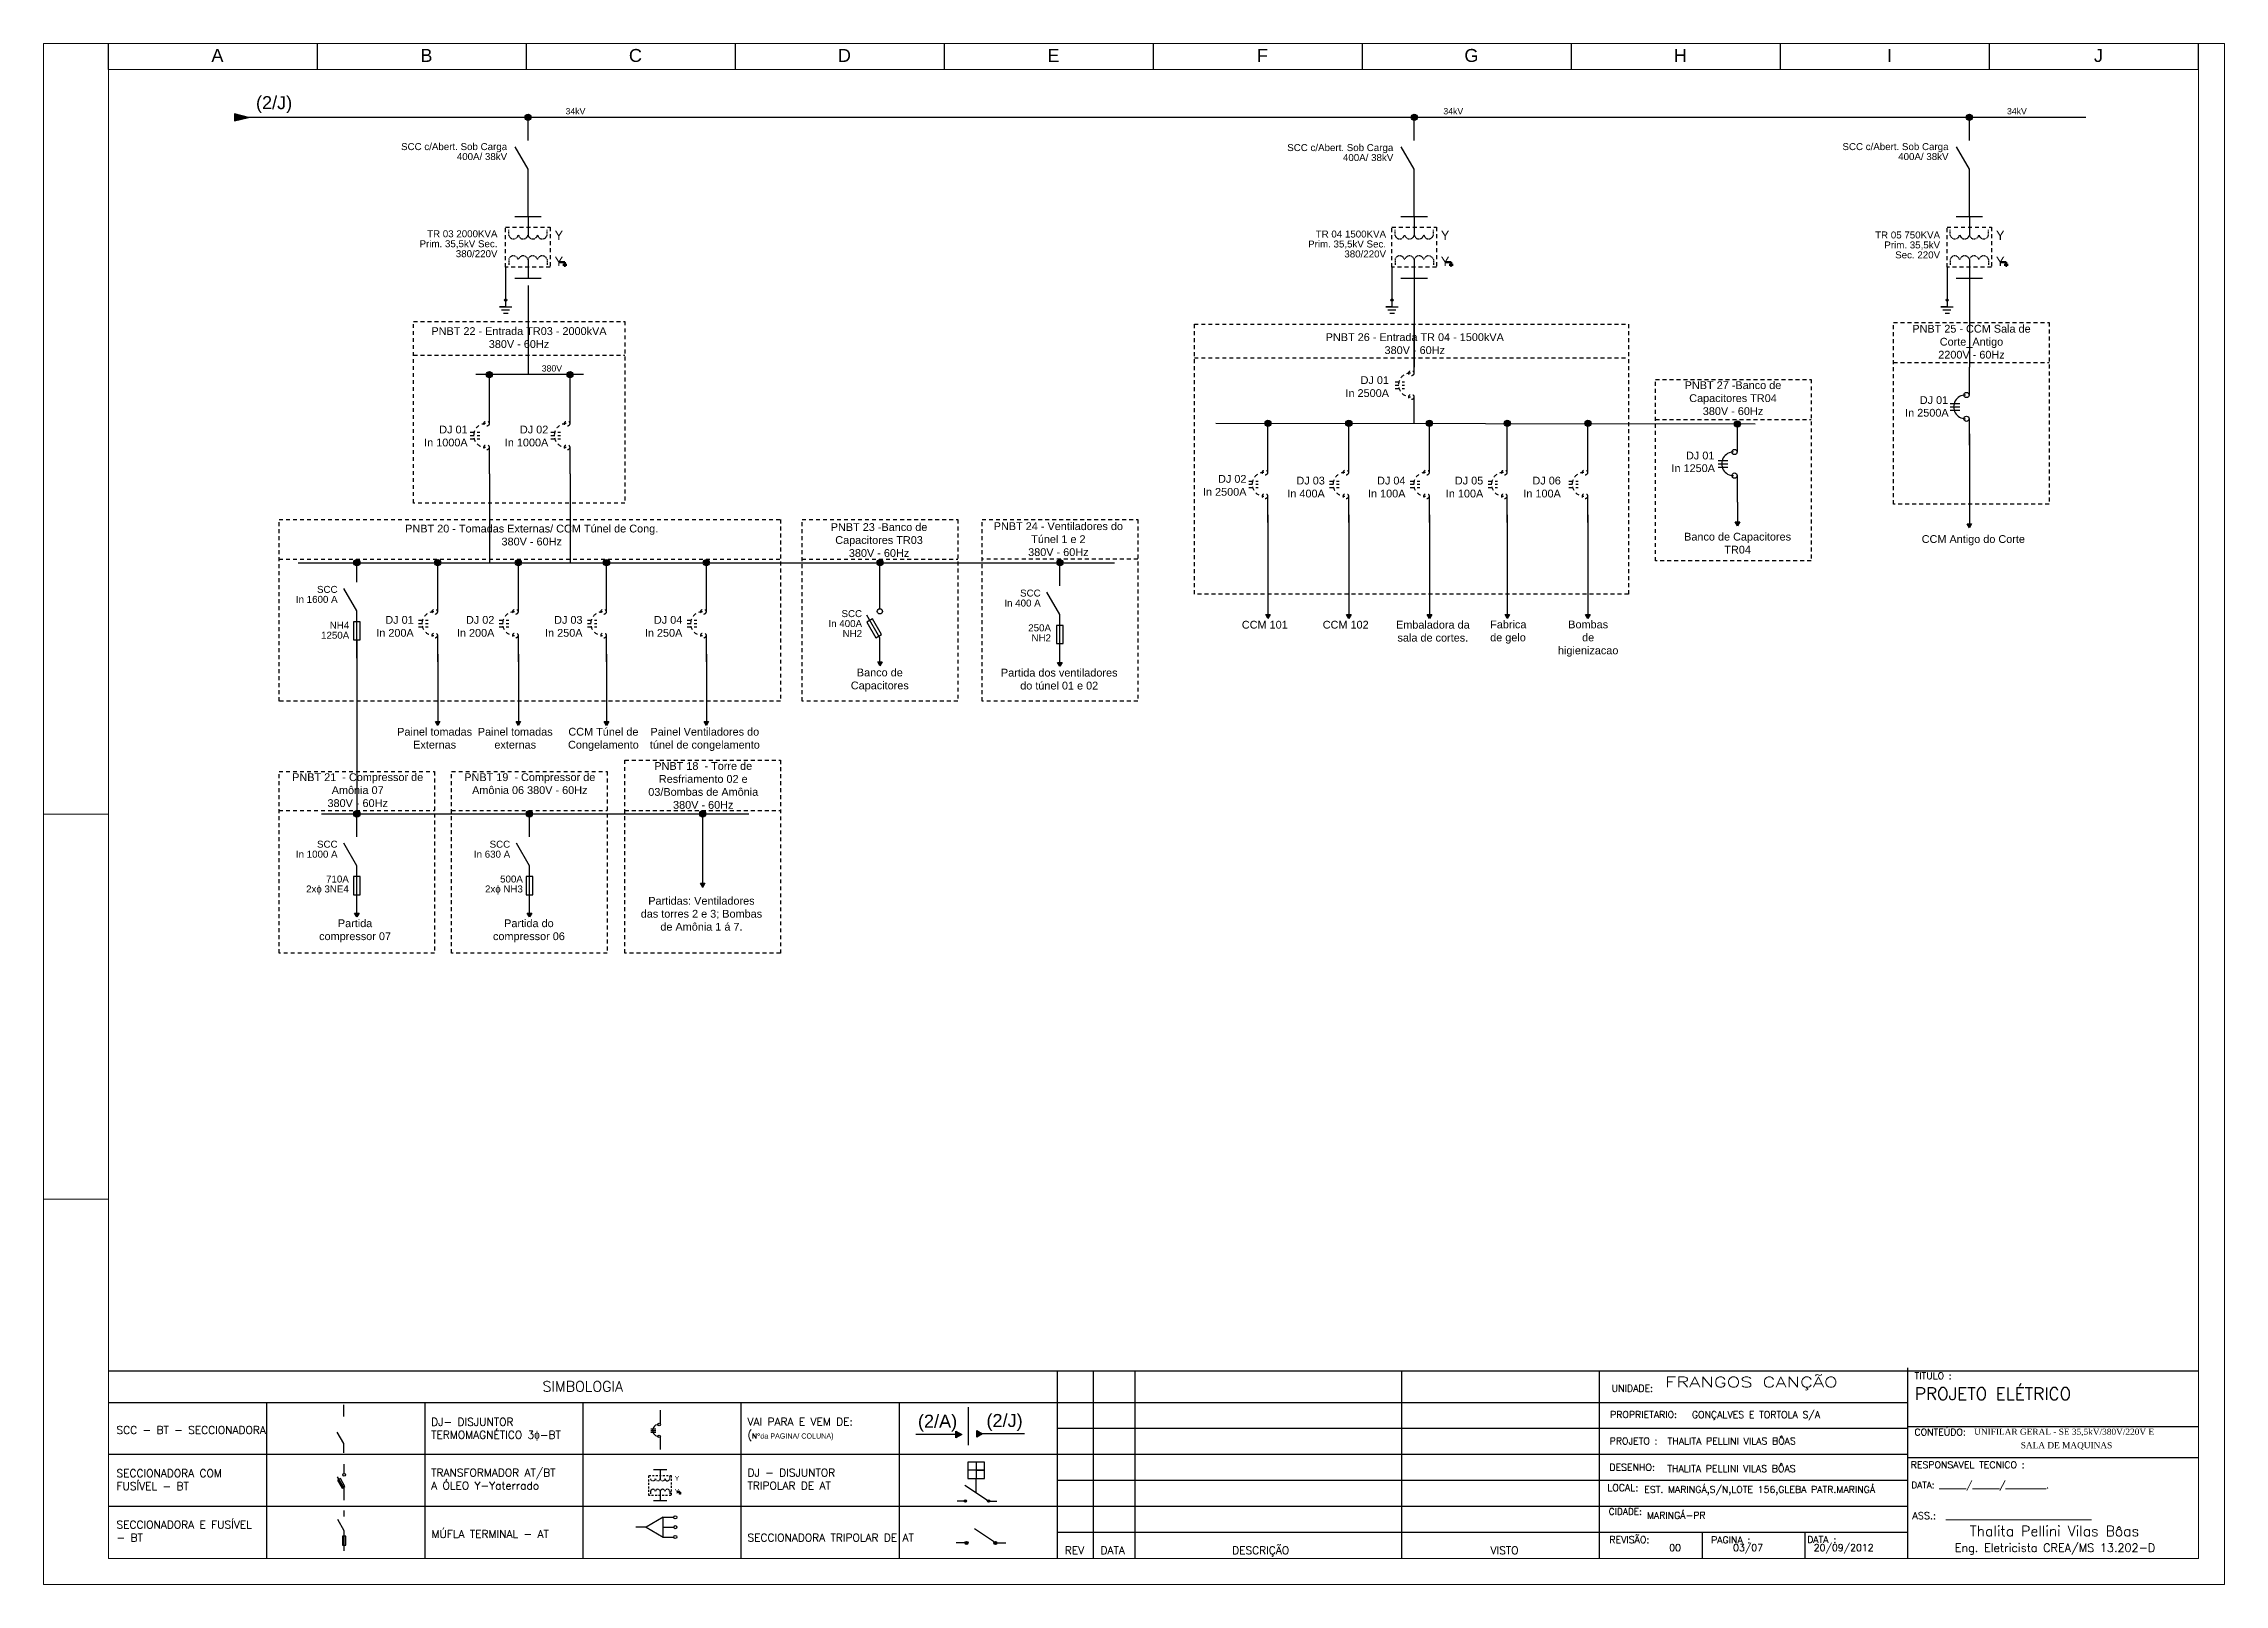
# Model space of a CAD drawing. Header units: millimetres. Extents: x 2138 to 3049, y 1106 to 2505.
# Drawn here: x 2137.5 to 2558, y 1837.6 to 2134.6 of the extents above; entities that cross this region are included whole.
import ezdxf

# ---------------------------------------------------------------- set-up
doc = ezdxf.new("R2010")
doc.units = ezdxf.units.MM
doc.linetypes.add('HIDDEN2', pattern=[0.1875, 0.125, -0.0625])
doc.linetypes.add('JIS_02_0.7', pattern=[1.35, 0.75, -0.6])
for name, color, linetype in [('ATER', 4, 'Continuous'), ('CARGA', 251, 'Continuous'), ('COMPONENTES', 7, 'Continuous'), ('DETALHES', 4, 'Continuous'), ('FORMATO', 18, 'Continuous'), ('linhas', 6, 'Continuous'), ('LUMINARIA', 5, 'Continuous'), ('PAINEL', 5, 'JIS_02_0.7'), ('REG200-290', 5, 'Continuous'), ('texto', 1, 'Continuous'), ('TIMBRE', 7, 'Continuous')]:
    doc.layers.add(name, color=color, linetype=linetype)
doc.layers.add('CARIMBO', color=6, linetype='Continuous', lineweight=15)
doc.styles.add('REGUA240', font='romans.shx', dxfattribs={"width": 1.4})
doc.styles.add('ROMANC', font='romanc', dxfattribs={"height": 0.3})
doc.styles.add('ROMANS', font='romans', dxfattribs={"height": 100})
doc.styles.get("Standard").update_dxf_attribs({"font": 'arial.ttf'})
doc.styles.add('TEXTO', font='arial.ttf', dxfattribs={"height": 0.8})

msp = doc.modelspace()

# ---------------------------------------------------------------- texts
at = {"layer": 'CARGA', "char_height": 1.5, "attachment_point": 1}
for s, width, heights, insert in [('\\pxr0.63098,qc;Banco de Capacitores TR04', 24.223, [4.06], (2452.54, 2040.34)), ('\\pxr0.63098,qc;CCM Antigo do Corte', 22.5885, [4.06], (2498.81, 2039.88)), ('\\pxr0.63098,qc;CCM 101', 16.7813, [0], (2365.09, 2023.37)), ('\\pxr0.63098,qc;CCM 102', 16.7813, [0], (2380.69, 2023.37)), ('\\pxqc;Embaladora da sala de cortes.', 14.4512, [6.24], (2398.19, 2023.37)), ('Fabrica de gelo', 9.3105, [0], (2416.47, 2023.42)), ('\\pxr0.63098,qc;Bombas de higienizacao', 3.3763, [0], (2434.15, 2023.42)), ('\\pxr0.63098,qc;Banco de Capacitores', 12.6944, [0], (2292.9, 2014.16)), ('\\pxr0.63098,qc;Partida dos ventiladores do túnel 01 e 02', 24.843, [0], (2321.42, 2014.13)), ('\\pxr0.63098,qc;Painel tomadas Externas', 16.7813, [0], (2205.02, 2002.74)), ('\\pxr0.63098,qc;Painel tomadas externas', 16.7813, [0], (2220.56, 2002.74)), ('\\pxr0.63098,qc;CCM Túnel de Congelamento', 16.7813, [0], (2237.56, 2002.74)), ('\\pxr0.63098,qc;Painel Ventiladores do túnel de congelamento', 22.794, [0], (2254.11, 2002.74)), ('\\pxr0.63098,qc;Partidas: Ventiladores das torres 2 e 3; Bombas de Amônia 1 á 7.', 25.1431, [0], (2252.28, 1970.15)), ('\\pxr0.63098,qc;Partida compressor 07', 18.0596, [0], (2189.04, 1965.82)), ('\\pxr0.63098,qc;Partida do compressor 06', 20.9368, [0], (2221.12, 1965.82))]:
    msp.add_mtext_dynamic_manual_height_columns(s, width=width, gutter_width=12.5, heights=heights, dxfattribs=dict(at, insert=insert))
at = {"layer": 'DETALHES', "color": 5, "insert": (2241.52, 1875.8), "char_height": 2, "width": 60.986, "attachment_point": 5, "style": 'ROMANS'}
msp.add_mtext('SIMBOLOGIA', dxfattribs=at)
at = {"layer": 'DETALHES', "color": 3, "char_height": 1.5, "attachment_point": 4, "style": 'ROMANS'}
for s, insert, width in [('SCC - BT - SECCIONADORA ', (2151.59, 1867.37), 30.493), ('DJ- DISJUNTOR TERMOMAGNÉTICO 3ɸ-BT', (2212.26, 1867.48), 30.493), ('VAI PARA E VEM DE: \\P({\\H0.66667x;N\\fArial Black|b0|i0|c0|p34;°\\fMS Shell Dlg 2|b0|i0|c0|p0;da PAGINA/ COLUNA\\H1.0625x;)}', (2273.25, 1867.48), 30.493), ('SECCIONADORA COM FUSÍVEL - BT', (2151.59, 1857.81), 30.493), ('TRANSFORMADOR AT/BT\\PA ÓLEO Y-Yaterrado', (2212.26, 1857.92), 30.493), ('DJ - DISJUNTOR TRIPOLAR DE AT', (2273.25, 1857.92), 26.466), ('SECCIONADORA E FUSÍVEL - BT', (2151.59, 1847.87), 28.7852), ('MÚFLA TERMINAL - AT', (2212.35, 1847.32), 30.493), ('SECCIONADORA TRIPOLAR DE AT', (2273.25, 1846.64), 30.493)]:
    msp.add_mtext(s, dxfattribs=dict(at, insert=insert, width=width))
at = {"layer": 'FORMATO', "color": 4, "style": 'ROMANS'}
for s, height, p in [('UNIDADE:', 1.32, (2439.89, 1874.77)), ('TITULO :', 1.32, (2498.28, 1877.17)), ('PROPRIETARIO:', 1.32, (2439.59, 1869.71)), ('CONTEÚDO:', 1.32, (2498.28, 1866.32)), ('PROJETO :', 1.32, (2439.51, 1864.59)), ('DESENHO:', 1.32, (2439.45, 1859.55)), ('RESPONSAVEL TECNICO :', 1.32, (2497.56, 1860.02)), (' LOCAL:', 1.32, (2438.16, 1855.6)), ('DATA: ______/______/_________.', 1.2672, (2497.66, 1856.15)), ('CIDADE:', 1.267, (2439.33, 1851.05)), ('ASS.:  ______________________________', 1.3662, (2497.87, 1850.19)), ('REVISÃO:', 1.32, (2439.45, 1845.58)), ('PAGINA :', 1.32, (2459.06, 1845.55)), ('DATA :', 1.32, (2477.59, 1845.61)), ('Thalita Pellini Vilas Bôas', 1.98, (2508.92, 1846.92)), ('Eng. Eletricista CREA/MS 13.202-D', 1.584, (2506.06, 1843.9))]:
    msp.add_text(s, height=height, dxfattribs=at).set_placement(p)
at = {"layer": 'FORMATO', "color": 5}
for s, height, style, p in [('PROJETO ELÉTRICO', 2.376, 'ROMANC', (2498.36, 1873.18)), ('GONÇALVES E TORTOLA S/A', 1.32, 'ROMANS', (2455.37, 1869.7)), ('THALITA PELLINI VILAS BÔAS', 1.32, 'ROMANS', (2450.68, 1864.59)), ('THALITA PELLINI VILAS BÔAS', 1.32, 'ROMANS', (2450.63, 1859.27)), ('EST. MARINGÁ,S/N,LOTE 156,GLEBA PATR.MARINGÁ', 1.32, 'ROMANS', (2446.17, 1855.26)), ('MARINGÁ-PR', 1.32, 'ROMANS', (2446.68, 1850.26)), ('00', 1.32, 'ROMANS', (2450.99, 1844.05)), ('03/07', 1.32, 'ROMANS', (2463.31, 1844.05)), ('20/09/2012', 1.32, 'ROMANS', (2478.86, 1844.05))]:
    msp.add_text(s, height=height, dxfattribs=dict(at, style=style)).set_placement(p)
at = {"layer": 'linhas', "color": 2, "attachment_point": 1}
for s, width, insert, char_height in [('\\pxqc;{\\C7;A}', 4.6452, (2168.73, 2133.6), 2.5), ('\\pxqc;{\\C7;B}', 4.6452, (2209.03, 2133.6), 2.5), ('\\pxqc;{\\C7;C}', 4.6452, (2249.33, 2133.6), 2.5), ('\\pxqc;{\\C7;D}', 4.6452, (2289.63, 2133.6), 2.5), ('\\pxqc;{\\C7;E}', 4.6452, (2329.93, 2133.6), 2.5), ('\\pxqc;{\\C7;F}', 4.6452, (2370.23, 2133.6), 2.5), ('\\pxqc;{\\C7;G}', 4.6452, (2410.53, 2133.6), 2.5), ('\\pxqc;{\\C7;H}', 4.6452, (2450.83, 2133.6), 2.5), ('\\pxqc;{\\C7;I}', 4.6452, (2491.13, 2133.6), 2.5), ('\\pxqc;{\\C7;J}', 4.6452, (2531.43, 2133.6), 2.5), ('\\pxqc;{\\C256;(2/J)}', 9.9413, (2177.01, 2124.5), 2.5), ('\\pxqc;{\\C256;(2/A)}', 9.9413, (2304.94, 1870.34), 2.5), ('\\pxqc;{\\C256;(2/J)}', 9.9413, (2317.86, 1870.47), 2.5), ('\\pxqc;{\\fTimes New Roman|b0|i0|c0|p18;\\C5;UNIFILAR GERAL - SE 35,5kV/380V/220V E}', 33.8221, (2510.23, 1867.65), 1.188)]:
    msp.add_mtext_dynamic_manual_height_columns(s, width=width, gutter_width=12.5, heights=[0], dxfattribs=dict(at, insert=insert, char_height=char_height))
at = {"layer": 'linhas', "color": 2, "insert": (2513.34, 1865.05), "char_height": 1.188, "attachment_point": 1, "style": 'TEXTO'}
msp.add_mtext_dynamic_manual_height_columns('\\pxqc;{\\fTimes New Roman|b0|i0|c0|p18;\\C5; SALA DE MAQUINAS}', width=28.0608, gutter_width=12.5, heights=[1.9], dxfattribs=at)
at = {"layer": 'PAINEL', "char_height": 1.5, "attachment_point": 1}
for s, width, insert in [('\\pxqc;PNBT 22 - Entrada TR03 - 2000kVA\\P380V - 60Hz', 35.7026, (2211.35, 2079.97)), ('\\pxqc;PNBT 26 - Entrada TR 04 - 1500kVA\\P380V - 60Hz', 83.6945, (2360.08, 2078.8)), ('\\pxqc;PNBT 25 - CCM Sala de Corte_Antigo\\P2200V - 60Hz', 28.9461, (2494.8, 2080.42)), ('\\pxqc;PNBT 27 -Banco de Capacitores TR04\\P380V - 60Hz', 23.6561, (2451.46, 2069.54)), ('\\pxqc;PNBT 20 - Tomadas Externas/ CCM Túnel de Cong.\\P380V - 60Hz', 95.9487, (2183.68, 2041.9)), ('\\pxqc;PNBT 23 -Banco de Capacitores TR03\\P380V - 60Hz', 28.179, (2284.54, 2042.19)), ('\\pxqc;PNBT 24 - Ventiladores do Túnel 1 e 2\\P380V - 60Hz', 29.2704, (2318.57, 2042.36)), ('\\pxqc;PNBT 21  - Compressor de Amônia 07\\P380V - 60Hz', 28.78, (2183.71, 1993.98)), ('\\pxqc;PNBT 19  - Compressor de Amônia 06 380V - 60Hz', 28.573, (2217, 1993.98)), ('\\pxqc;PNBT 18  - Torre de Resfriamento 02 e 03/Bombas de Amônia\\P380V - 60Hz', 28.179, (2250.64, 1996.14))]:
    msp.add_mtext_dynamic_manual_height_columns(s, width=width, gutter_width=12.5, heights=[0], dxfattribs=dict(at, insert=insert))
at = {"layer": 'REG200-290', "style": 'REGUA240', "width": 1.4}
msp.add_text('FRANGOS CANÇÃO', height=1.98, dxfattribs=at).set_placement((2450.21, 1875.64))
at = {"layer": 'texto'}
for s, p in [('DJ 01', (2499.3, 2065.17)), ('In 2500A', (2496.48, 2062.73)), ('In 1250A', (2451.42, 2052.04)), ('DJ 01', (2454.23, 2054.48))]:
    msp.add_text(s, height=1.5, dxfattribs=at).set_placement(p)
at = {"layer": 'texto', "color": 150, "style": 'ROMANS'}
for s, p in [('REV', (2334.48, 1843.46)), ('DATA', (2341.36, 1843.46)), ('DESCRIÇÃO', (2366.72, 1843.46)), ('VISTO', (2416.54, 1843.46))]:
    msp.add_text(s, height=1.5, dxfattribs=at).set_placement(p)
at = {"layer": 'texto', "attachment_point": 1}
for s, width, insert, char_height in [('\\pxqr;{\\H0.48x;34kV}', 4.6335, (2237.37, 2122.2), 2.5), ('\\pxqr;{\\H0.48x;34kV}', 4.6335, (2406.63, 2122.2), 2.5), ('\\pxqr;{\\H0.48x;34kV}', 4.6335, (2515.31, 2122.2), 2.5), ('\\pxqr;{\\H0.48x;380V}', 4.6335, (2232.87, 2072.62), 2.5), ('\\pxqr;DJ 01\\PIn 2500A', 11.3036, (2385.65, 2070.52), 1.5), ('\\pxqr;DJ 01\\PIn 1000A', 9.0205, (2210.28, 2060.99), 1.5), ('\\pxqr;DJ 02\\PIn 1000A', 9.0205, (2225.83, 2060.99), 1.5), ('\\pxqr;DJ 02\\PIn 2500A', 8.6022, (2360.87, 2051.48), 1.5), ('\\pxqr;DJ 03\\PIn 400A', 7.4322, (2377.15, 2051.15), 1.5), ('\\pxqr;DJ 04\\PIn 100A', 7.4322, (2392.7, 2051.15), 1.5), ('\\pxqr;DJ 05\\PIn 100A', 7.4322, (2407.7, 2051.15), 1.5), ('\\pxqr;DJ 06\\PIn 100A', 7.4322, (2422.66, 2051.15), 1.5), ('\\pxqr;DJ 01\\PIn 200A', 7.4322, (2201.47, 2024.3), 1.5), ('\\pxqr;DJ 02\\PIn 200A', 7.4322, (2217.02, 2024.3), 1.5), ('\\pxqr;DJ 03\\PIn 250A', 7.4322, (2234.02, 2024.3), 1.5), ('\\pxqr;DJ 04\\PIn 250A', 7.4322, (2253.26, 2024.3), 1.5)]:
    msp.add_mtext_dynamic_manual_height_columns(s, width=width, gutter_width=12.5, heights=[0], dxfattribs=dict(at, insert=insert, char_height=char_height))
at = {"layer": 'texto', "char_height": 2.8, "attachment_point": 1, "line_spacing_factor": 0.857143}
for s, width, insert in [('\\pxqr;{\\H0.48x;SCC c/Abert. Sob Carga 400A/ 38kV}', 22.5052, (2204.41, 2115.45)), ('\\pxqr;{\\H0.48x;SCC c/Abert. Sob Carga 400A/ 38kV}', 24.3066, (2373.48, 2115.26)), ('\\pxqr;{\\H0.48x;SCC c/Abert. Sob Carga 400A/ 38kV}', 22.5052, (2482.34, 2115.45)), ('\\pxqr;{\\H0.48x;TR 03 2000KVA\\PPrim. 35,5kV Sec. 380/220V}', 19.5439, (2205.51, 2098.65)), ('\\pxqr;{\\H0.48x;TR 04 1500KVA\\PPrim. 35,5kV Sec. 380/220V}', 21.3994, (2374.99, 2098.6)), ('\\pxqr;{\\H0.48x;TR 05 750KVA\\PPrim. 35,5kV Sec. 220V}', 13.4196, (2489.8, 2098.42)), ('\\pxqr;{\\H0.48x;SCC\\PIn 1600 A}', 12.5907, (2181.63, 2030.1)), ('\\pxqr;{\\H0.48x;SCC\\PIn 400 A}', 12.5907, (2317.2, 2029.39)), ('\\pxqr;{\\H0.48x;NH4\\P1250A}', 6.986, (2189.48, 2023.18)), ('\\pxqr;{\\H0.48x;SCC\\PIn 400A\\PNH2}', 12.5907, (2282.76, 2025.43)), ('\\pxqr;{\\H0.48x;250A\\PNH2}', 7.7898, (2323.99, 2022.69)), ('\\pxqr;{\\H0.48x;SCC\\PIn 1000 A}', 12.5907, (2181.63, 1980.98)), ('\\pxqr;{\\H0.48x;SCC\\PIn 630 A}', 12.5907, (2214.91, 1980.98)), ('\\pxqr;{\\H0.48x;710A\\P2xɸ 3NE4}', 8.3253, (2188.06, 1974.27)), ('\\pxqr;{\\H0.48x;500A\\P2xɸ NH3}', 6.9558, (2222.99, 1974.27))]:
    msp.add_mtext_dynamic_manual_height_columns(s, width=width, gutter_width=12.5, heights=[0], dxfattribs=dict(at, insert=insert))

# ---------------------------------------------------------------- blocks, each defined once
blk = doc.blocks.new('A$C221811D9')
at = {"layer": 'CARIMBO', "color": 7}
for p, q in [((0, 0), (0, 59.4)), ((2.5, 29.7), (0, 29.7)), ((2.5, 14.847), (0, 14.847))]:
    blk.add_line(p, q, dxfattribs=at)
at = {"layer": 'CARIMBO', "color": 12}
blk.add_line((2.5, 1), (2.5, 58.4), dxfattribs=at)
blk = doc.blocks.new('Y aterrado')
at = {"layer": 'texto', "lineweight": 50}
for p, q in [((0, 0), (1.05, 0)), ((1.05, 0), (1.05, -0.5)), ((0.65, -0.5), (1.45, -0.5)), ((1.25, -0.6), (0.85, -0.6)), ((1.15, -0.7), (0.95, -0.7)), ((1.05, -0.6), (1.25, -0.6))]:
    blk.add_line(p, q, dxfattribs=at)
at = {"layer": 'texto', "color": 2, "char_height": 1.8, "attachment_point": 1}
for insert in [(-0.94, 6.08), (-0.94, 1.04)]:
    blk.add_mtext_dynamic_manual_height_columns('{\\C1;Y}', width=4.8042, gutter_width=12.5, heights=[0], dxfattribs=dict(at, insert=insert))
blk = doc.blocks.new('aterr verm')
at = {"layer": 'texto'}
h = blk.add_hatch(color=256, dxfattribs=at)
edge = h.paths.add_edge_path()
edge.add_arc((0, 0), 0.2, 0, 360)
for p, q in [((0, -1.29), (-1.2, -1.29)), ((-1.2, -1.29), (1.2, -1.29)), ((-0.82, -1.91), (0.74, -1.91)), ((-0.39, -2.55), (0.47, -2.55)), ((0, -0.2), (0, -1.29))]:
    blk.add_line(p, q, dxfattribs=at)
blk.add_circle((0, 0), 0.2, dxfattribs=at)
blk = doc.blocks.new('DJ3f')
at = {"color": 6}
for p, q in [((-3.7, -11.1), (-1.86, -11.1)), ((-3.7, -11.74), (-1.86, -11.74)), ((-3.7, -12.38), (-1.86, -12.38))]:
    blk.add_line(p, q, dxfattribs=at)
at = {"color": 2}
for centre in [(-0.56, -9.45), (-0.56, -14.02)]:
    blk.add_circle(centre, 0.505, dxfattribs=at)
at = {"color": 4}
blk.add_arc((-0.76, -11.74), 2.28, 89.8656, 270.134, dxfattribs=at)
at = {"layer": 'linhas', "color": 6}
for p, q in [((0, -9.38), (0, 0)), ((0, -19.12), (0, -14.02))]:
    blk.add_line(p, q, dxfattribs=at)
blk = doc.blocks.new('SCC')
at = {"layer": 'COMPONENTES'}
blk.add_line((0, 9.11), (-2.5, 13.44), dxfattribs=at)
at = {"layer": 'COMPONENTES', "color": 0}
blk.add_lwpolyline([(-0.65, 3.54), (0.65, 3.54), (0.65, 7.02), (-0.65, 7.02)], close=True, dxfattribs=at)
at = {"layer": 'linhas', "color": 6}
for p, q in [((0, 14.68), (0, 19.12)), ((0, 0), (0, 9.11))]:
    blk.add_line(p, q, dxfattribs=at)
blk = doc.blocks.new('SETA')
at = {"layer": 'CARGA'}
blk.add_hatch(color=256, dxfattribs=at).paths.add_polyline_path([(0.01, -0.75), (-0.42, 0), (0.44, 0)])
blk.add_lwpolyline([(0.01, -0.75), (-0.42, 0), (0.44, 0)], close=True, dxfattribs=at)
blk = doc.blocks.new('SCC F')
at = {"color": 2}
blk.add_circle((0, 9.74), 0.505, dxfattribs=at)
at = {"layer": 'ATER'}
blk.add_line((0, 4.67), (-2.5, 9), dxfattribs=at)
at = {"layer": 'COMPONENTES', "color": 0}
blk.add_lwpolyline([(-0.8, 4.66), (0.32, 5.31), (-1.42, 8.32), (-2.54, 7.67)], close=True, dxfattribs=at)
at = {"layer": 'linhas', "color": 6}
for p, q in [((0, 10.25), (0, 19.12)), ((0, 0), (0, 4.67))]:
    blk.add_line(p, q, dxfattribs=at)
blk = doc.blocks.new('TRAFO OLEO Y YATERR')
at = {"layer": 'COMPONENTES', "color": 0, "linetype": 'HIDDEN2'}
for p, q in [((-0.53, 6.34), (-0.53, 7.37)), ((-0.53, 1.62), (-0.53, 0.59))]:
    blk.add_line(p, q, dxfattribs=at)
for centre, start, end in [((-1.44, 6.54), 192.4164, 347.58328), ((-1.44, 1.42), 12.41672, 167.5836)]:
    blk.add_arc(centre, 0.93, start, end, dxfattribs=at)
at = {"layer": 'linhas'}
for p, q in [((-6.76, 9.93), (-4.2, 9.93)), ((-4.2, 9.93), (-1.64, 9.93)), ((-4.2, 9.93), (-4.2, 6.34)), ((-4.2, 1.62), (-4.2, -1.97)), ((-6.76, -1.97), (-4.2, -1.97)), ((-4.2, -1.97), (-1.64, -1.97))]:
    blk.add_line(p, q, dxfattribs=at)
at = {"layer": 'LUMINARIA', "color": 0, "linetype": 'HIDDEN2'}
blk.add_line((-7.92, 1.62), (-7.92, 0.59), dxfattribs=at)
for centre, start, end in [((-7.01, 6.54), 192.41672, 347.5836), ((-7.01, 1.42), 12.4164, 167.58328), ((-5.11, 6.54), 192.41672, 347.5836), ((-5.11, 1.42), 12.4164, 167.58328), ((-3.29, 6.54), 192.4164, 347.58328), ((-3.29, 1.42), 12.41672, 167.5836)]:
    blk.add_arc(centre, 0.93, start, end, dxfattribs=at)
at = {"layer": 'texto', "linetype": 'JIS_02_0.7'}
blk.add_lwpolyline([(-8.58, 7.69), (0, 7.69), (0, 0), (-8.58, 0)], close=True, dxfattribs=at)
at = {"layer": 'texto'}
blk.add_blockref('Y aterrado', (2.38, 1.38), dxfattribs=at)
blk = doc.blocks.new('MÚFLA TERMINAL')
at = {"layer": 'linhas'}
for p, q in [((-2.6, 1.9), (-0.6, 1.9)), ((-2.6, 0), (-0.6, 0)), ((-5.9, -0.01), (-7.93, -0.01)), ((-2.6, -1.91), (-0.6, -1.91))]:
    blk.add_line(p, q, dxfattribs=at)
blk.add_lwpolyline([(-5.9, -0.01), (-2.6, -1.91), (-2.6, 1.9)], close=True, dxfattribs=at)
for centre in [(-0.3, 1.9), (-0.3, 0), (-0.3, -1.91)]:
    blk.add_circle(centre, 0.3, dxfattribs=at)
blk = doc.blocks.new('DJ tripolar')
at = {"layer": 'COMPONENTES'}
h = blk.add_hatch(color=256, dxfattribs=at)
edge = h.paths.add_edge_path()
edge.add_arc((2, 0), 0.3, 0, 360)
h = blk.add_hatch(color=256, dxfattribs=at)
edge = h.paths.add_edge_path()
edge.add_arc((7.58, 0), 0.3, 0, 360)
at = {"layer": 'CARGA'}
blk.add_line((7.58, 0), (1.84, 3.71), dxfattribs=at)
at = {"layer": 'COMPONENTES'}
for centre in [(2, 0), (7.58, 0)]:
    blk.add_circle(centre, 0.3, dxfattribs=at)
at = {"layer": 'FORMATO'}
for p, q in [((6.61, 7.41), (2.61, 7.41)), ((4.61, 9.41), (4.61, 5.41)), ((4.61, 7.41), (6.61, 7.41)), ((4.61, 1.92), (4.61, 5.41))]:
    blk.add_line(p, q, dxfattribs=at)
blk.add_lwpolyline([(2.61, 5.41), (6.61, 5.41), (6.61, 9.41), (2.61, 9.41)], close=True, dxfattribs=at)
at = {"layer": 'linhas'}
for p, q in [((1.7, 0), (0, 0)), ((7.88, 0), (9.58, 0))]:
    blk.add_line(p, q, dxfattribs=at)

# ---------------------------------------------------------------- hatches: boundary and pattern name
at = {"layer": 'COMPONENTES'}
h = msp.add_hatch(color=256, dxfattribs=at)
edge = h.paths.add_edge_path()
edge.add_arc((2315.49, 1845.62), 0.3, 0, 360)
h = msp.add_hatch(color=256, dxfattribs=at)
edge = h.paths.add_edge_path()
edge.add_arc((2321.07, 1845.62), 0.3, 0, 360)
at = {"layer": 'linhas'}
for points in [[(2177.04, 2120.42), (2174.34, 2121.09), (2174.34, 2119.74)], [(2314.56, 1866.51), (2313.44, 1865.86), (2313.44, 1867.16)], [(2318.59, 1866.64), (2317.46, 1865.99), (2317.46, 1867.29)]]:
    msp.add_hatch(color=256, dxfattribs=at).paths.add_polyline_path(points)
h = msp.add_hatch(color=256, dxfattribs=at)
edge = h.paths.add_edge_path()
edge.add_arc((2230.94, 2120.42), 0.6, 0, 360)
h = msp.add_hatch(color=256, dxfattribs=at)
edge = h.paths.add_edge_path()
edge.add_arc((2401.83, 2120.42), 0.6, 0, 360)
h = msp.add_hatch(color=256, dxfattribs=at)
edge = h.paths.add_edge_path()
edge.add_arc((2508.87, 2120.42), 0.6, 0, 360)
h = msp.add_hatch(color=256, dxfattribs=at)
edge = h.paths.add_edge_path()
edge.add_arc((2223.5, 2070.84), 0.6, 0, 360)
h = msp.add_hatch(color=256, dxfattribs=at)
edge = h.paths.add_edge_path()
edge.add_arc((2239.05, 2070.84), 0.6, 0, 360)
h = msp.add_hatch(color=256, dxfattribs=at)
edge = h.paths.add_edge_path()
edge.add_arc((2373.61, 2061.42), 0.6, 0, 360)
h = msp.add_hatch(color=256, dxfattribs=at)
edge = h.paths.add_edge_path()
edge.add_arc((2389.21, 2061.42), 0.6, 0, 360)
h = msp.add_hatch(color=256, dxfattribs=at)
edge = h.paths.add_edge_path()
edge.add_arc((2404.76, 2061.42), 0.6, 0, 360)
h = msp.add_hatch(color=256, dxfattribs=at)
edge = h.paths.add_edge_path()
edge.add_arc((2419.76, 2061.42), 0.6, 0, 360)
h = msp.add_hatch(color=256, dxfattribs=at)
edge = h.paths.add_edge_path()
edge.add_arc((2435.31, 2061.42), 0.6, 0, 360)
h = msp.add_hatch(color=256, dxfattribs=at)
edge = h.paths.add_edge_path()
edge.add_arc((2464.15, 2061.29), 0.6, 0, 360)
h = msp.add_hatch(color=256, dxfattribs=at)
edge = h.paths.add_edge_path()
edge.add_arc((2197.93, 2034.57), 0.6, 0, 360)
h = msp.add_hatch(color=256, dxfattribs=at)
edge = h.paths.add_edge_path()
edge.add_arc((2213.53, 2034.57), 0.6, 0, 360)
h = msp.add_hatch(color=256, dxfattribs=at)
edge = h.paths.add_edge_path()
edge.add_arc((2229.08, 2034.57), 0.6, 0, 360)
h = msp.add_hatch(color=256, dxfattribs=at)
edge = h.paths.add_edge_path()
edge.add_arc((2246.08, 2034.57), 0.6, 0, 360)
h = msp.add_hatch(color=256, dxfattribs=at)
edge = h.paths.add_edge_path()
edge.add_arc((2265.33, 2034.57), 0.6, 0, 360)
h = msp.add_hatch(color=256, dxfattribs=at)
edge = h.paths.add_edge_path()
edge.add_arc((2298.79, 2034.57), 0.6, 0, 360)
h = msp.add_hatch(color=256, dxfattribs=at)
edge = h.paths.add_edge_path()
edge.add_arc((2298.79, 2034.57), 0.6, 0, 360)
h = msp.add_hatch(color=256, dxfattribs=at)
edge = h.paths.add_edge_path()
edge.add_arc((2333.5, 2034.57), 0.6, 0, 360)
h = msp.add_hatch(color=256, dxfattribs=at)
edge = h.paths.add_edge_path()
edge.add_arc((2333.5, 2034.57), 0.6, 0, 360)
h = msp.add_hatch(color=256, dxfattribs=at)
edge = h.paths.add_edge_path()
edge.add_arc((2197.93, 1986.16), 0.6, 0, 360)
h = msp.add_hatch(color=256, dxfattribs=at)
edge = h.paths.add_edge_path()
edge.add_arc((2231.22, 1986.16), 0.6, 0, 360)
h = msp.add_hatch(color=256, dxfattribs=at)
edge = h.paths.add_edge_path()
edge.add_arc((2264.63, 1986.16), 0.6, 0, 360)

# ---------------------------------------------------------------- linework, layer by layer
at = {"color": 6}
for p, q in [((2505.18, 2065.25), (2507.02, 2065.25)), ((2505.18, 2064.61), (2507.02, 2064.61)), ((2505.18, 2063.97), (2507.02, 2063.97)), ((2460.46, 2054.28), (2462.3, 2054.28)), ((2460.46, 2053.64), (2462.3, 2053.64)), ((2460.46, 2053), (2462.3, 2053)), ((2254.65, 1867.63), (2255.57, 1867.63)), ((2254.65, 1867.31), (2255.57, 1867.31)), ((2254.65, 1866.99), (2255.57, 1866.99))]:
    msp.add_line(p, q, dxfattribs=at)
at = {"color": 2}
for centre, radius in [((2508.31, 2066.89), 0.505), ((2508.31, 2062.32), 0.505), ((2463.59, 2055.92), 0.505), ((2463.59, 2051.36), 0.505), ((2256.21, 1868.45), 0.253), ((2256.21, 1866.17), 0.253), ((2195.48, 1858.74), 0.253)]:
    msp.add_circle(centre, radius, dxfattribs=at)
at = {"color": 4}
for centre, radius in [((2508.11, 2064.61), 2.28), ((2463.39, 2053.64), 2.28), ((2256.11, 1867.31), 1.14)]:
    msp.add_arc(centre, radius, 89.8656, 270.134, dxfattribs=at)
at = {"layer": 'ATER'}
msp.add_line((2195.48, 1856.2), (2194.23, 1858.37), dxfattribs=at)
at = {"layer": 'CARGA'}
msp.add_line((2321.07, 1845.62), (2317.02, 1848.32), dxfattribs=at)
at = {"layer": 'CARIMBO', "color": 7}
for p, q in [((2558.04, 2134.63), (2137.54, 2134.63)), ((2558.04, 2134.63), (2558.04, 1837.63)), ((2558.04, 1837.63), (2137.54, 1837.63))]:
    msp.add_line(p, q, dxfattribs=at)
at = {"layer": 'CARIMBO', "color": 12}
for p, q in [((2553.04, 2129.63), (2150.04, 2129.63)), ((2553.04, 2129.63), (2553.04, 1842.63)), ((2553.04, 1842.63), (2150.04, 1842.63))]:
    msp.add_line(p, q, dxfattribs=at)
at = {"layer": 'COMPONENTES'}
for p, q in [((2230.94, 2110.4), (2228.44, 2114.73)), ((2401.83, 2110.4), (2399.33, 2114.73)), ((2508.87, 2110.4), (2506.37, 2114.73)), ((2195.4, 1864.79), (2194.15, 1866.96)), ((2195.51, 1847.95), (2194.26, 1850.11))]:
    msp.add_line(p, q, dxfattribs=at)
at = {"layer": 'COMPONENTES', "color": 0, "linetype": 'HIDDEN2'}
for p, q in [((2234.61, 2097.71), (2234.61, 2098.74)), ((2405.51, 2097.71), (2405.51, 2098.74)), ((2512.55, 2097.71), (2512.55, 2098.74)), ((2234.61, 2092.99), (2234.61, 2091.96)), ((2405.51, 2092.99), (2405.51, 2091.96)), ((2512.55, 2092.99), (2512.55, 2091.96))]:
    msp.add_line(p, q, dxfattribs=at)
at = {"layer": 'COMPONENTES', "color": 0}
for points in [[(2195.08, 1856.2), (2195.64, 1856.52), (2194.78, 1858.03), (2194.22, 1857.71)], [(2195.19, 1845.17), (2195.83, 1845.17), (2195.83, 1846.9), (2195.19, 1846.9)]]:
    msp.add_lwpolyline(points, close=True, dxfattribs=at)
at = {"layer": 'COMPONENTES'}
for centre in [(2315.49, 1845.62), (2321.07, 1845.62)]:
    msp.add_circle(centre, 0.3, dxfattribs=at)
at = {"layer": 'COMPONENTES', "color": 0, "linetype": 'HIDDEN2'}
for centre, start, end in [((2233.7, 2097.91), 192.4164, 347.5833), ((2404.6, 2097.91), 192.4164, 347.5833), ((2511.64, 2097.91), 192.4164, 347.5833), ((2233.7, 2092.79), 12.4167, 167.5836), ((2404.6, 2092.79), 12.4167, 167.5836), ((2511.64, 2092.79), 12.4167, 167.5836)]:
    msp.add_arc(centre, 0.93, start, end, dxfattribs=at)
at = {"layer": 'DETALHES', "color": 7}
for p, q in [((2333, 1878.8), (2333, 1842.63)), ((2150.04, 1872.72), (2333, 1872.72)), ((2180.53, 1872.72), (2180.53, 1842.63)), ((2211.03, 1872.72), (2211.03, 1842.63)), ((2241.52, 1872.72), (2241.52, 1842.63)), ((2272.01, 1872.72), (2272.01, 1842.63)), ((2302.5, 1872.72), (2302.5, 1842.63)), ((2150.04, 1862.72), (2333, 1862.72)), ((2150.04, 1852.72), (2333, 1852.72))]:
    msp.add_line(p, q, dxfattribs=at)
at = {"layer": 'FORMATO'}
for p, q in [((2150.04, 1878.8), (2333, 1878.8)), ((2437.54, 1878.8), (2553.04, 1878.8)), ((2496.94, 1879.36), (2496.94, 1842.63)), ((2437.54, 1872.72), (2496.94, 1872.72)), ((2437.54, 1867.72), (2496.94, 1867.72)), ((2496.94, 1868.04), (2553.04, 1868.04)), ((2437.54, 1862.72), (2496.94, 1862.72)), ((2496.94, 1862.1), (2553.04, 1862.1)), ((2437.54, 1857.72), (2496.94, 1857.72)), ((2437.54, 1852.72), (2496.94, 1852.72)), ((2437.54, 1847.72), (2496.94, 1847.72)), ((2457.34, 1847.72), (2457.34, 1842.63)), ((2477.14, 1847.72), (2477.14, 1842.63))]:
    msp.add_line(p, q, dxfattribs=at)
at = {"layer": 'FORMATO', "color": 12}
msp.add_line((2437.54, 1842.63), (2437.54, 1878.8), dxfattribs=at)
at = {"layer": 'linhas', "color": 7}
for p, q in [((2150.04, 2129.63), (2150.04, 2134.63)), ((2150.04, 2129.63), (2150.04, 2134.63)), ((2190.34, 2129.63), (2190.34, 2134.63)), ((2190.34, 2129.63), (2190.34, 2134.63)), ((2230.64, 2129.63), (2230.64, 2134.63)), ((2270.94, 2129.63), (2270.94, 2134.63)), ((2311.24, 2129.63), (2311.24, 2134.63)), ((2351.54, 2129.63), (2351.54, 2134.63)), ((2391.84, 2129.63), (2391.84, 2134.63)), ((2432.14, 2129.63), (2432.14, 2134.63)), ((2472.44, 2129.63), (2472.44, 2134.63)), ((2512.74, 2129.63), (2512.74, 2134.63)), ((2553.04, 2129.63), (2553.04, 2134.63)), ((2315.9, 1864.49), (2315.9, 1871.79))]:
    msp.add_line(p, q, dxfattribs=at)
at = {"layer": 'linhas'}
for p, q in [((2531.33, 2120.42), (2177.04, 2120.42)), ((2228.38, 2101.3), (2230.94, 2101.3)), ((2230.94, 2101.3), (2233.5, 2101.3)), ((2230.94, 2101.3), (2230.94, 2097.71)), ((2399.27, 2101.3), (2401.83, 2101.3)), ((2401.83, 2101.3), (2404.39, 2101.3)), ((2401.83, 2101.3), (2401.83, 2097.71)), ((2506.31, 2101.3), (2508.87, 2101.3)), ((2508.87, 2101.3), (2511.43, 2101.3)), ((2508.87, 2101.3), (2508.87, 2097.71)), ((2230.94, 2092.99), (2230.94, 2089.4)), ((2401.83, 2092.99), (2401.83, 2089.4)), ((2508.87, 2092.99), (2508.87, 2089.4)), ((2228.38, 2089.4), (2230.94, 2089.4)), ((2230.94, 2089.4), (2233.5, 2089.4)), ((2230.94, 2087.99), (2230.94, 2070.84)), ((2399.27, 2089.4), (2401.83, 2089.4)), ((2401.83, 2089.4), (2404.39, 2089.4)), ((2401.83, 2089.4), (2401.83, 2072.26)), ((2506.31, 2089.4), (2508.87, 2089.4)), ((2508.87, 2089.4), (2511.43, 2089.4)), ((2508.87, 2089.4), (2508.87, 2072.26)), ((2241.65, 2070.84), (2220.88, 2070.84)), ((2467.58, 2061.29), (2363.57, 2061.42)), ((2508.87, 2059.4), (2508.87, 2042.04)), ((2223.5, 2051.72), (2223.5, 2034.57)), ((2239.05, 2051.72), (2239.05, 2034.57)), ((2373.61, 2043.82), (2373.61, 2024.59)), ((2389.21, 2043.82), (2389.21, 2024.59)), ((2404.76, 2043.82), (2404.76, 2024.59)), ((2419.76, 2043.82), (2419.76, 2024.59)), ((2435.31, 2043.82), (2435.31, 2024.59)), ((2464.15, 2046.26), (2464.15, 2042.42)), ((2186.59, 2034.57), (2344.06, 2034.57)), ((2197.93, 2019.7), (2197.93, 1986.76)), ((2213.53, 2016.97), (2213.53, 2003.97)), ((2229.08, 2016.97), (2229.08, 2003.97)), ((2246.08, 2016.97), (2246.08, 2003.97)), ((2265.33, 2016.97), (2265.33, 2003.97)), ((2191.1, 1986.16), (2273.5, 1986.16)), ((2264.63, 1972.77), (2264.63, 1986.16)), ((2264.63, 1971.95), (2264.63, 1972.02)), ((2313.81, 1866.51), (2305.72, 1866.51)), ((2326.69, 1866.64), (2318.59, 1866.64)), ((2315.19, 1845.62), (2313.49, 1845.62)), ((2321.37, 1845.62), (2323.07, 1845.62))]:
    msp.add_line(p, q, dxfattribs=at)
at = {"layer": 'linhas', "color": 6}
for p, q in [((2230.94, 2115.98), (2230.94, 2120.42)), ((2401.83, 2115.98), (2401.83, 2120.42)), ((2508.87, 2115.98), (2508.87, 2120.42)), ((2230.94, 2101.3), (2230.94, 2110.4)), ((2401.83, 2101.3), (2401.83, 2110.4)), ((2508.87, 2101.3), (2508.87, 2110.4)), ((2508.87, 2066.96), (2508.87, 2072.26)), ((2464.15, 2056), (2464.15, 2061.29)), ((2508.87, 2057.22), (2508.87, 2062.32)), ((2464.15, 2046.26), (2464.15, 2051.36)), ((2195.4, 1870.02), (2195.4, 1872.24)), ((2256.49, 1868.49), (2256.49, 1871.19)), ((2195.4, 1862.96), (2195.4, 1864.79)), ((2256.49, 1863.62), (2256.49, 1866.17)), ((2195.48, 1858.99), (2195.48, 1860.78)), ((2195.48, 1853.87), (2195.48, 1856.2)), ((2195.51, 1850.74), (2195.51, 1851.87)), ((2195.51, 1844.09), (2195.51, 1847.95))]:
    msp.add_line(p, q, dxfattribs=at)
at = {"layer": 'linhas'}
msp.add_lwpolyline([(2174.34, 2119.74), (2177.04, 2120.42), (2174.34, 2121.09), (2174.34, 2119.74)], dxfattribs=at)
for points in [[(2314.56, 1866.51), (2313.44, 1865.86), (2313.44, 1867.16)], [(2318.59, 1866.64), (2317.46, 1865.99), (2317.46, 1867.29)]]:
    msp.add_lwpolyline(points, close=True, dxfattribs=at)
for centre in [(2230.94, 2120.42), (2401.83, 2120.42), (2508.87, 2120.42), (2223.5, 2070.84), (2239.05, 2070.84), (2373.61, 2061.42), (2389.21, 2061.42), (2404.76, 2061.42), (2419.76, 2061.42), (2435.31, 2061.42), (2464.15, 2061.29), (2197.93, 2034.57), (2213.53, 2034.57), (2229.08, 2034.57), (2246.08, 2034.57), (2265.33, 2034.57), (2298.79, 2034.57), (2298.79, 2034.57), (2333.5, 2034.57), (2333.5, 2034.57), (2197.93, 1986.16), (2231.22, 1986.16), (2264.63, 1986.16)]:
    msp.add_circle(centre, 0.6, dxfattribs=at)
at = {"layer": 'LUMINARIA', "color": 0, "linetype": 'HIDDEN2'}
for p, q in [((2227.22, 2097.71), (2227.22, 2098.74)), ((2398.12, 2097.71), (2398.12, 2098.74)), ((2505.16, 2097.71), (2505.16, 2098.74)), ((2227.22, 2092.99), (2227.22, 2091.96)), ((2398.12, 2092.99), (2398.12, 2091.96)), ((2505.16, 2092.99), (2505.16, 2091.96))]:
    msp.add_line(p, q, dxfattribs=at)
for centre, start, end in [((2228.13, 2097.91), 192.4167, 347.5836), ((2230.03, 2097.91), 192.4167, 347.5836), ((2231.85, 2097.91), 192.4164, 347.5833), ((2399.02, 2097.91), 192.4167, 347.5836), ((2400.92, 2097.91), 192.4167, 347.5836), ((2402.74, 2097.91), 192.4164, 347.5833), ((2506.07, 2097.91), 192.4167, 347.5836), ((2507.96, 2097.91), 192.4167, 347.5836), ((2509.78, 2097.91), 192.4164, 347.5833), ((2228.13, 2092.79), 12.4164, 167.5833), ((2230.03, 2092.79), 12.4164, 167.5833), ((2231.85, 2092.79), 12.4167, 167.5836), ((2399.02, 2092.79), 12.4164, 167.5833), ((2400.92, 2092.79), 12.4164, 167.5833), ((2402.74, 2092.79), 12.4167, 167.5836), ((2506.07, 2092.79), 12.4164, 167.5833), ((2507.96, 2092.79), 12.4164, 167.5833), ((2509.78, 2092.79), 12.4167, 167.5836)]:
    msp.add_arc(centre, 0.93, start, end, dxfattribs=at)
at = {"layer": 'PAINEL'}
for p, q in [((2208.87, 2081.08), (2249.63, 2081.08)), ((2208.87, 2046.08), (2208.87, 2081.08)), ((2249.63, 2081.08), (2249.63, 2046.08)), ((2359.44, 2080.56), (2443.13, 2080.56)), ((2359.44, 2028.51), (2359.44, 2080.56)), ((2443.13, 2080.56), (2443.13, 2028.51)), ((2208.87, 2074.58), (2249.63, 2074.58)), ((2359.44, 2074.06), (2443.13, 2074.06)), ((2494.24, 2073.17), (2524.24, 2073.17)), ((2448.36, 2062.2), (2478.36, 2062.2)), ((2249.63, 2046.08), (2208.87, 2046.08)), ((2182.93, 2042.88), (2279.63, 2042.88)), ((2182.93, 2007.88), (2182.93, 2042.88)), ((2279.63, 2042.88), (2279.63, 2007.88)), ((2182.93, 2035.24), (2279.63, 2035.24)), ((2283.79, 2035.24), (2313.79, 2035.24)), ((2348.5, 2035.24), (2318.5, 2035.24)), ((2443.13, 2028.51), (2359.44, 2028.51)), ((2279.63, 2007.88), (2182.93, 2007.88)), ((2182.93, 1986.83), (2212.93, 1986.83)), ((2216.22, 1986.83), (2246.22, 1986.83)), ((2249.63, 1986.83), (2279.63, 1986.83))]:
    msp.add_line(p, q, dxfattribs=at)
for points in [[(2494.24, 2080.87), (2524.24, 2080.87), (2524.24, 2045.87), (2494.24, 2045.87)], [(2448.36, 2069.91), (2478.36, 2069.91), (2478.36, 2034.91), (2448.36, 2034.91)], [(2283.79, 2042.88), (2313.79, 2042.88), (2313.79, 2007.88), (2283.79, 2007.88)], [(2318.5, 2042.88), (2348.5, 2042.88), (2348.5, 2007.88), (2318.5, 2007.88)], [(2182.93, 1994.32), (2212.93, 1994.32), (2212.93, 1959.32), (2182.93, 1959.32)], [(2216.22, 1994.32), (2246.22, 1994.32), (2246.22, 1959.32), (2216.22, 1959.32)], [(2249.63, 1996.48), (2279.63, 1996.48), (2279.63, 1959.32), (2249.63, 1959.32)]]:
    msp.add_lwpolyline(points, close=True, dxfattribs=at)
at = {"layer": 'texto'}
for p, q in [((2226.63, 2091.55), (2226.63, 2085.2)), ((2397.53, 2091.55), (2397.53, 2085.2)), ((2504.57, 2091.55), (2504.57, 2085.2))]:
    msp.add_line(p, q, dxfattribs=at)
at = {"layer": 'texto', "linetype": 'JIS_02_0.7'}
for points in [[(2226.63, 2099.24), (2235.21, 2099.24), (2235.21, 2091.55), (2226.63, 2091.55)], [(2397.53, 2099.24), (2406.1, 2099.24), (2406.1, 2091.55), (2397.53, 2091.55)], [(2504.57, 2099.24), (2513.14, 2099.24), (2513.14, 2091.55), (2504.57, 2091.55)]]:
    msp.add_lwpolyline(points, close=True, dxfattribs=at)
at = {"layer": 'TIMBRE'}
for p, q in [((2333, 1878.8), (2437.54, 1878.8)), ((2340, 1842.63), (2340, 1878.8)), ((2348, 1842.63), (2348, 1878.8)), ((2399.38, 1878.8), (2399.38, 1842.63)), ((2333, 1872.72), (2437.54, 1872.72)), ((2333, 1867.72), (2437.54, 1867.72)), ((2333, 1862.72), (2437.54, 1862.72)), ((2333, 1857.72), (2437.54, 1857.72)), ((2333, 1852.72), (2437.54, 1852.72)), ((2333, 1847.72), (2437.54, 1847.72))]:
    msp.add_line(p, q, dxfattribs=at)

# ---------------------------------------------------------------- block references
at = {"layer": 'ATER', "xscale": 5, "yscale": 5, "zscale": 5}
msp.add_blockref('A$C221811D9', (2137.54, 1837.63), dxfattribs=at)
at = {"layer": 'CARGA'}
for p in [(2464.15, 2042.42), (2508.86, 2042.04), (2373.6, 2024.59), (2389.2, 2024.59), (2404.75, 2024.59), (2419.75, 2024.59), (2435.3, 2024.59), (2298.79, 2015.45), (2298.79, 2015.45), (2333.49, 2015.35), (2213.53, 2003.96), (2229.07, 2003.96), (2246.07, 2003.96), (2265.32, 2003.96), (2264.62, 1972.77), (2197.93, 1967.04), (2231.21, 1967.04)]:
    msp.add_blockref('SETA', p, dxfattribs=at)
at = {"layer": 'COMPONENTES'}
for name, p in [('SCC', (2197.93, 2016.16)), ('SCC F', (2298.79, 2015.45)), ('SCC', (2333.5, 2015.45)), ('SCC', (2197.93, 1967.04)), ('SCC', (2231.22, 1967.04))]:
    msp.add_blockref(name, p, dxfattribs=at)
at = {"layer": 'FORMATO', "xscale": 0.8, "yscale": 0.8, "zscale": 0.8}
msp.add_blockref('DJ tripolar', (2313.68, 1853.69), dxfattribs=at)
at = {"layer": 'PAINEL'}
for p in [(2401.83, 2080.56), (2223.5, 2070.84), (2239.05, 2070.84), (2373.61, 2061.42), (2389.21, 2061.42), (2404.76, 2061.42), (2419.76, 2061.42), (2435.31, 2061.42), (2213.53, 2034.57), (2229.08, 2034.57), (2246.08, 2034.57), (2265.33, 2034.57)]:
    msp.add_blockref('DJ3f', p, dxfattribs=at)
at = {"layer": 'texto'}
for name, p in [('Y aterrado', (2236.99, 2092.52)), ('Y aterrado', (2407.88, 2092.52)), ('Y aterrado', (2514.92, 2092.52)), ('aterr verm', (2226.63, 2085.2)), ('aterr verm', (2397.53, 2085.2)), ('aterr verm', (2504.57, 2085.2)), ('MÚFLA TERMINAL', (2259.63, 1848.66))]:
    msp.add_blockref(name, p, dxfattribs=at)
at = {"layer": 'texto', "xscale": 0.5, "yscale": 0.5, "zscale": 0.5}
msp.add_blockref('TRAFO OLEO Y YATERR', (2258.53, 1854.78), dxfattribs=at)

msp.set_redraw_order([(e.dxf.handle, doc.entitydb.next_handle()) for e in msp.query("TEXT MTEXT ATTDEF DIMENSION ARC_DIMENSION")])  # texts and dimensions are drawn at this point

doc.saveas('drawing.dxf')
